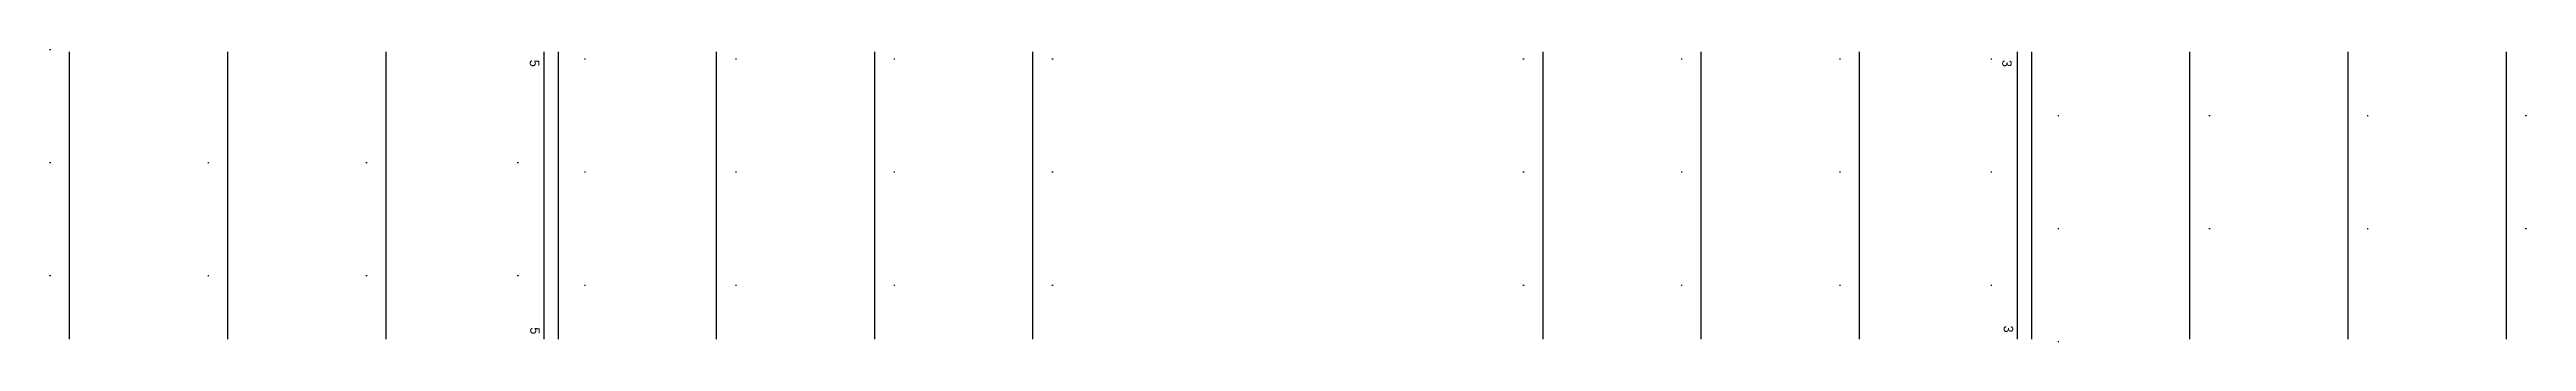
# Model space of a CAD drawing. Header units: millimetres. Extents: x 0 to 3072, y 0 to 988.
# Drawn here: x 1484 to 2008, y 58 to 120 of the extents above; entities that cross this region are included whole.
import ezdxf

# ---------------------------------------------------------------- set-up
doc = ezdxf.new("R2010")
doc.units = ezdxf.units.MM
for name, color, linetype in [('CUTME', 1, 'Continuous'), ('PEN1', 5, 'Continuous'), ('PEN2', 95, 'Continuous'), ('PENME', 3, 'Continuous'), ('TEXT', 7, 'Continuous')]:
    doc.layers.add(name, color=color, linetype=linetype)

msp = doc.modelspace()

# ---------------------------------------------------------------- texts
at = {"layer": 'TEXT', "ltscale": 22}
for s, p in [('5', (1585.232, 118.239)), ('3', (1897.019, 118.22)), ('5', (1585.327, 61.482)), ('3', (1897.333, 61.838))]:
    msp.add_text(s, height=2, rotation=270, dxfattribs=at).set_placement(p)

# ---------------------------------------------------------------- linework, layer by layer
at = {"layer": 'CUTME', "ltscale": 22}
for p, q in [((1588.28, 58.943), (1588.28, 119.943)), ((1588.28, 58.943), (1588.28, 119.943)), ((1900.28, 58.943), (1900.28, 119.943))]:
    msp.add_line(p, q, dxfattribs=at)
at = {"layer": 'PEN1', "ltscale": 22}
for p, q in [((1591.28, 58.943), (1591.28, 119.943)), ((1903.28, 58.943), (1903.28, 119.943))]:
    msp.add_line(p, q, dxfattribs=at)
at = {"layer": 'PEN2', "ltscale": 22}
for p, q in [((1487.78, 58.943), (1487.78, 119.943)), ((1521.28, 58.943), (1521.28, 119.943)), ((1554.78, 58.943), (1554.78, 119.943)), ((1624.78, 58.943), (1624.78, 119.943)), ((1658.28, 58.943), (1658.28, 119.943)), ((1691.78, 58.943), (1691.78, 119.943)), ((1799.78, 58.943), (1799.78, 119.943)), ((1833.28, 58.943), (1833.28, 119.943)), ((1866.78, 58.943), (1866.78, 119.943)), ((1936.78, 58.943), (1936.78, 119.943)), ((1970.28, 58.943), (1970.28, 119.943)), ((2003.78, 58.943), (2003.78, 119.943))]:
    msp.add_line(p, q, dxfattribs=at)
at = {"layer": 'PENME', "ltscale": 22}
for p, q in [((1483.53, 120.443), (1483.78, 120.443)), ((1483.53, 120.443), (1483.78, 120.443)), ((1596.78, 118.445), (1597.03, 118.445)), ((1628.78, 118.443), (1629.03, 118.443)), ((1662.28, 118.443), (1662.53, 118.443)), ((1695.78, 118.443), (1696.03, 118.443)), ((1795.53, 118.443), (1795.78, 118.443)), ((1829.03, 118.443), (1829.28, 118.443)), ((1862.53, 118.443), (1862.78, 118.443)), ((1894.577, 118.443), (1894.827, 118.443)), ((1908.78, 106.445), (1909.03, 106.445)), ((1940.78, 106.443), (1941.03, 106.443)), ((1974.28, 106.443), (1974.53, 106.443)), ((2007.78, 106.443), (2008.03, 106.443)), ((1483.53, 96.443), (1483.78, 96.443)), ((1517.03, 96.443), (1517.28, 96.443)), ((1550.53, 96.443), (1550.78, 96.443)), ((1582.577, 96.443), (1582.827, 96.443)), ((1596.78, 94.445), (1597.03, 94.445)), ((1628.78, 94.443), (1629.03, 94.443)), ((1662.28, 94.443), (1662.53, 94.443)), ((1695.78, 94.443), (1696.03, 94.443)), ((1795.53, 94.443), (1795.78, 94.443)), ((1829.03, 94.443), (1829.28, 94.443)), ((1862.53, 94.443), (1862.78, 94.443)), ((1894.577, 94.443), (1894.827, 94.443)), ((1908.78, 82.445), (1909.03, 82.445)), ((1940.78, 82.443), (1941.03, 82.443)), ((1974.28, 82.443), (1974.53, 82.443)), ((2007.78, 82.443), (2008.03, 82.443)), ((1483.53, 72.443), (1483.78, 72.443)), ((1517.03, 72.443), (1517.28, 72.443)), ((1550.53, 72.443), (1550.78, 72.443)), ((1582.577, 72.443), (1582.827, 72.443)), ((1596.78, 70.445), (1597.03, 70.445)), ((1628.78, 70.443), (1629.03, 70.443)), ((1662.28, 70.443), (1662.53, 70.443)), ((1695.78, 70.443), (1696.03, 70.443)), ((1795.53, 70.443), (1795.78, 70.443)), ((1829.03, 70.443), (1829.28, 70.443)), ((1862.53, 70.443), (1862.78, 70.443)), ((1894.577, 70.443), (1894.827, 70.443)), ((1908.78, 58.445), (1909.03, 58.445))]:
    msp.add_line(p, q, dxfattribs=at)

msp.set_redraw_order([(e.dxf.handle, doc.entitydb.next_handle()) for e in msp.query("TEXT MTEXT ATTDEF DIMENSION ARC_DIMENSION")])  # texts and dimensions are drawn at this point

doc.saveas('drawing.dxf')
